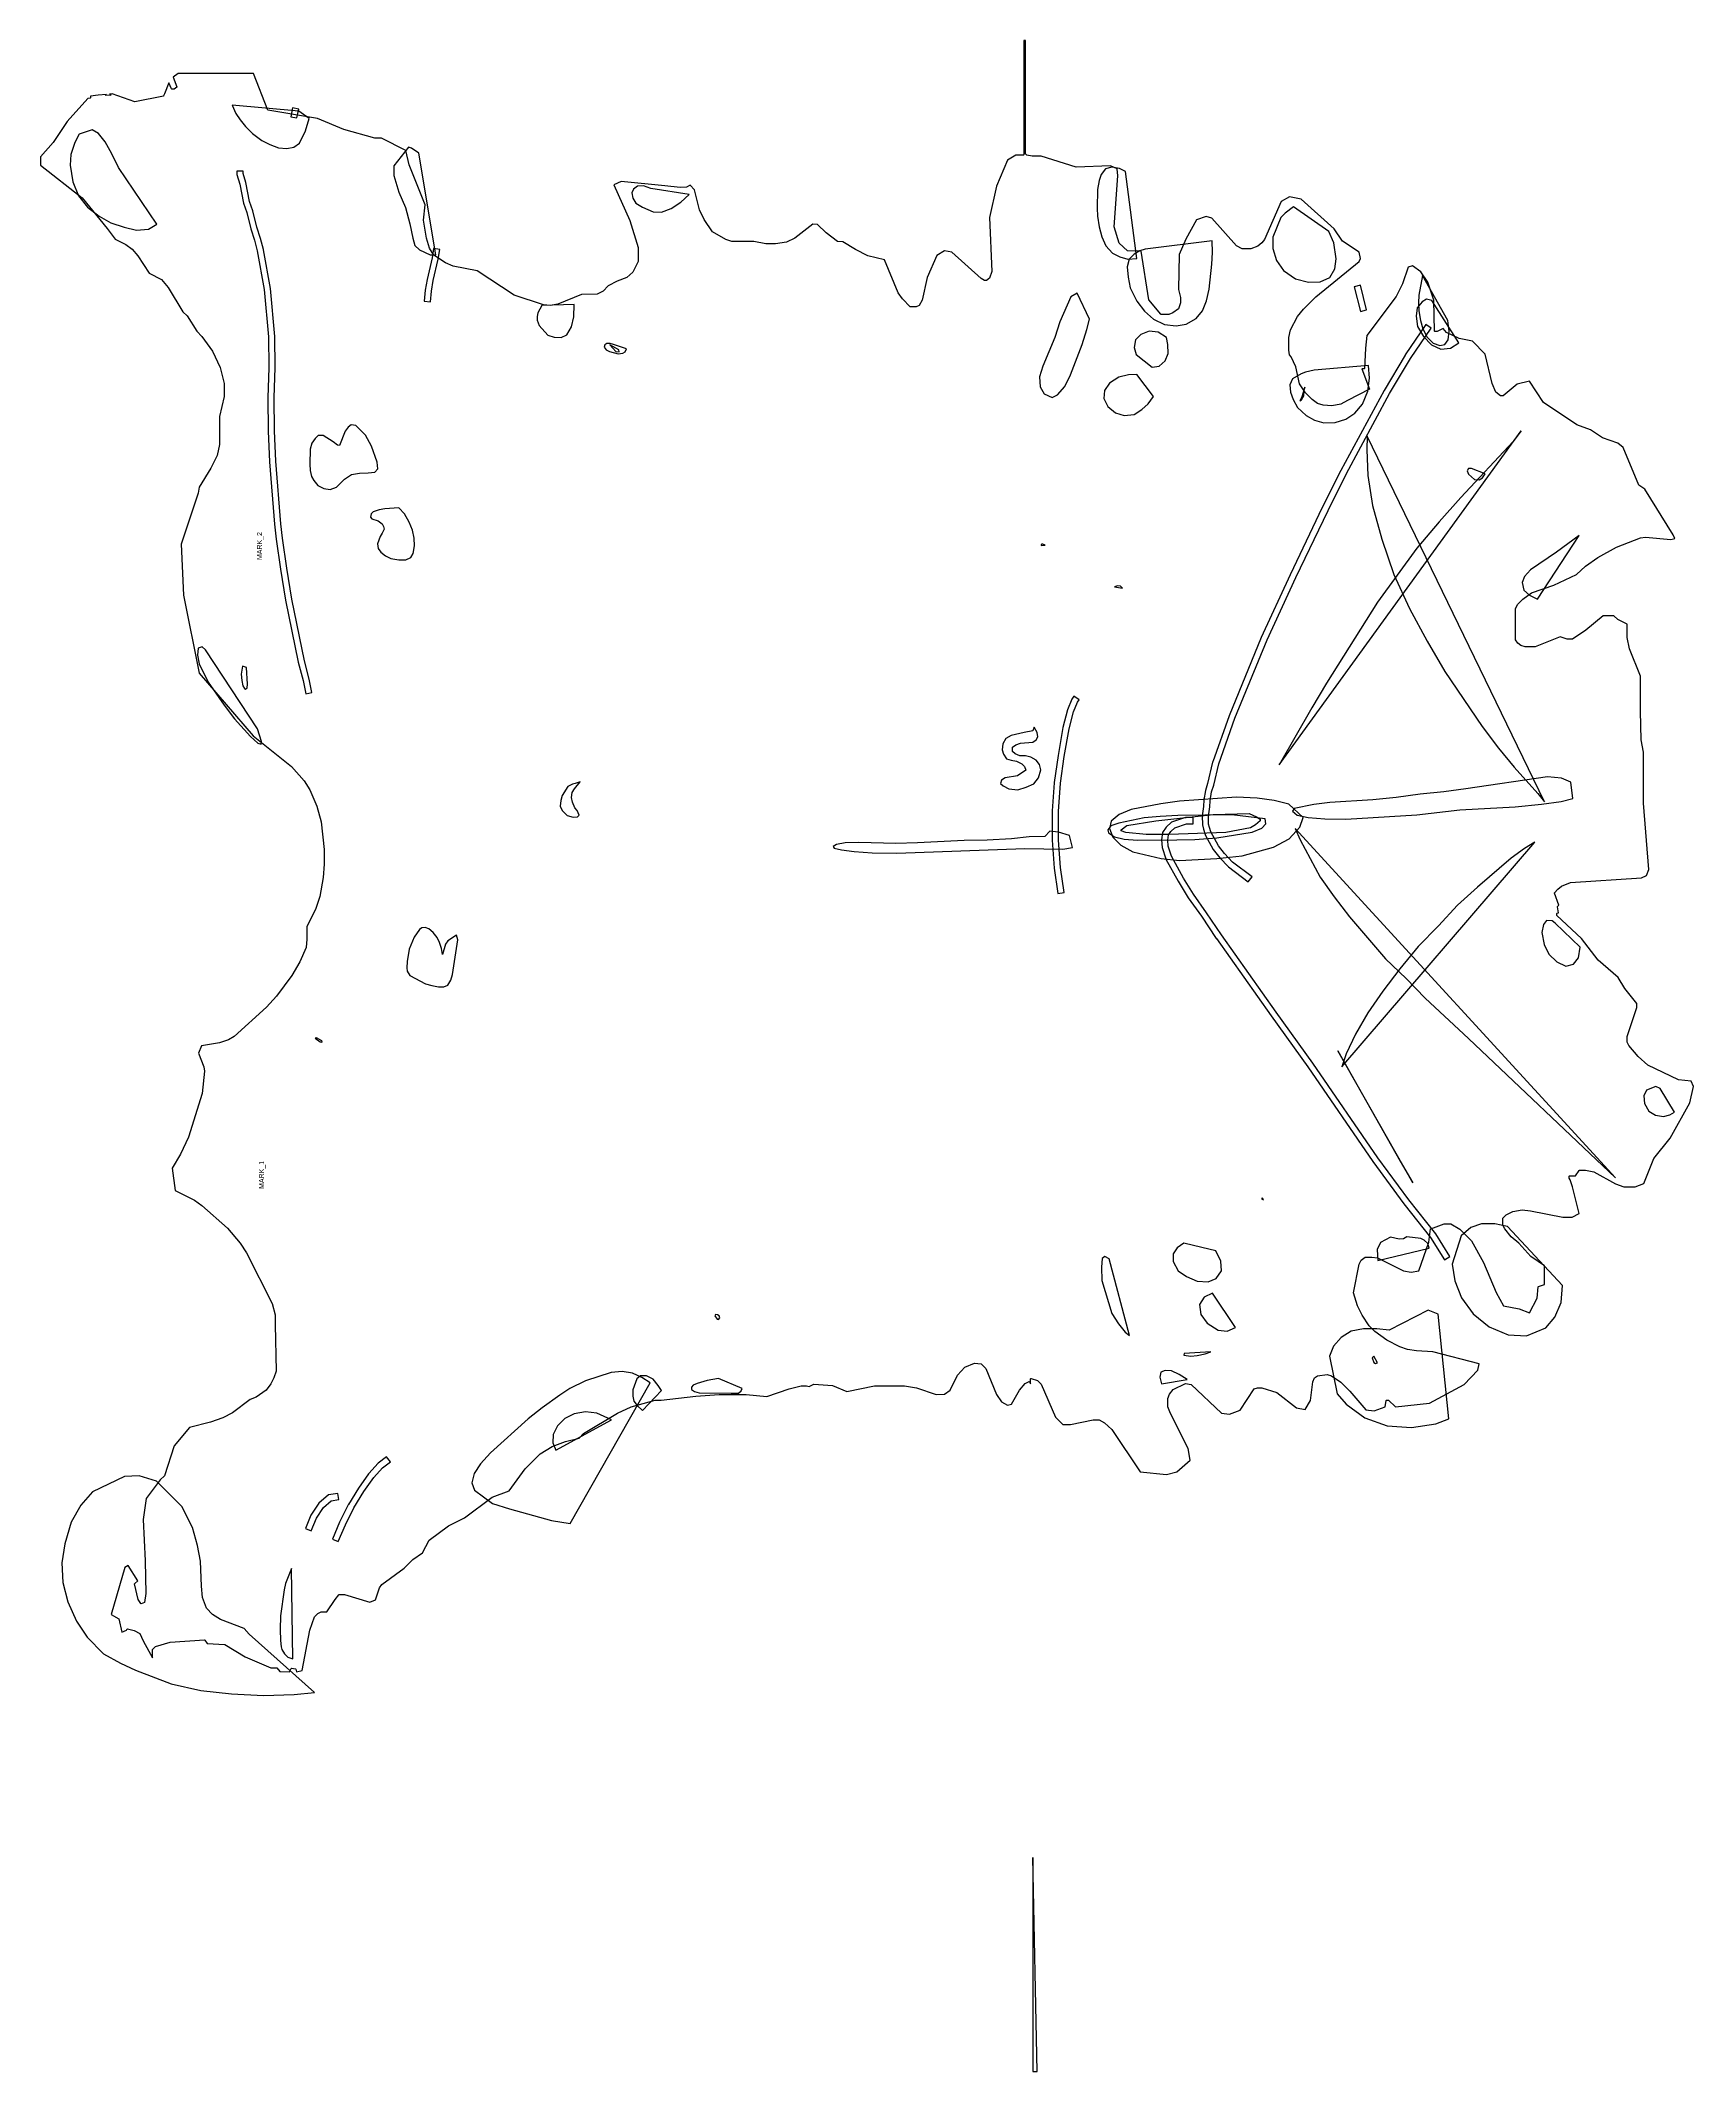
# Model space of a CAD drawing. Extents: x -3699 to -1082, y 1 to 3217.
import ezdxf
from ezdxf.enums import TextEntityAlignment as Align

# ---------------------------------------------------------------- set-up
doc = ezdxf.new("R2010")
doc.units = 0

msp = doc.modelspace()

# ---------------------------------------------------------------- linework, layer by layer
at = {"layer": '1', "color": 7}
for points in [[(-3699, 3033.2), (-3699, 3020), (-3633, 2968.3), (-3593.6, 2919.8), (-3580.8, 2902.7), (-3564.3, 2894.5), (-3554.2, 2886.9), (-3545.2, 2876.4), (-3526.9, 2849), (-3507.4, 2839.2), (-3496.9, 2826.6), (-3473.6, 2787.8), (-3467.2, 2781.4), (-3451.8, 2757.2), (-3443.5, 2748.9), (-3427, 2725.4), (-3414.8, 2699.5), (-3408.6, 2674.5), (-3408.6, 2653.8), (-3415.8, 2622.3), (-3415.8, 2577.5), (-3419.4, 2560.5), (-3429.5, 2540.3), (-3447.8, 2509.9), (-3449.4, 2500.6), (-3476.6, 2419.9), (-3472.6, 2339.3), (-3447.9, 2215.7), (-3362.4, 2116.3), (-3301.6, 2067.7), (-3281.7, 2045), (-3272.8, 2030.7), (-3261.5, 2005.1), (-3254.6, 1980), (-3250.2, 1936), (-3250.2, 1912.8), (-3251.7, 1892.1), (-3257, 1861.8), (-3263.9, 1841.2), (-3277.4, 1814.2), (-3277.4, 1794.4), (-3278.5, 1781.3), (-3288.7, 1758.6), (-3301, 1736.8), (-3325.5, 1704), (-3341.2, 1686.8), (-3392.6, 1640.1), (-3401.6, 1634.7), (-3415.8, 1630), (-3444.1, 1625.2), (-3449.1, 1613.5), (-3440.6, 1592.3), (-3439.5, 1585.3), (-3443.4, 1550), (-3464.7, 1480.7), (-3477.5, 1453.9), (-3490.7, 1431.4), (-3485.8, 1396), (-3455.5, 1380.9), (-3443.8, 1372.5), (-3403.3, 1336.7), (-3383.1, 1312.8), (-3372.8, 1297.4), (-3332.3, 1217.4), (-3327.8, 1199.3), (-3327.8, 1184), (-3326, 1110.1), (-3329.5, 1099.6), (-3334.3, 1089.9), (-3342, 1079.7), (-3357.9, 1068.7), (-3367.2, 1065.4), (-3395, 1043.8), (-3410.4, 1036.1), (-3430.1, 1029), (-3463.5, 1020.7), (-3487.4, 991.6), (-3503.1, 944.3), (-3509.6, 937.7), (-3531.8, 908.4), (-3536.6, 875.2), (-3533.4, 809.6), (-3532.2, 757.8), (-3534.3, 743.8), (-3534.7, 743.4), (-3539.7, 741.7), (-3540.4, 741.9), (-3544.8, 748.6), (-3550.1, 773.4), (-3549.9, 773.9), (-3545.3, 777.8), (-3560.2, 802.3), (-3565.6, 799.3), (-3587.1, 724.8), (-3575.2, 717.8), (-3570.5, 696.6), (-3563.1, 700), (-3562.2, 701.7), (-3561.6, 702), (-3550.9, 699.3), (-3541.7, 694.7), (-3536.7, 682.8), (-3521.8, 656.2), (-3521.8, 669.2), (-3517.2, 673.8), (-3493.8, 680.8), (-3439.7, 684.4), (-3439.2, 684.2), (-3435.4, 678.6), (-3407.3, 676.9), (-3375.1, 657.7), (-3334.2, 640.2), (-3325.4, 640.2), (-3325, 640), (-3320.3, 634.6), (-3305, 633.8), (-3302.3, 639.3), (-3301.7, 639.6), (-3295.6, 638.5), (-3295.1, 638.2), (-3293.7, 634), (-3285.1, 636), (-3272.9, 699.8), (-3265.4, 720.8), (-3259.8, 726.4), (-3254.6, 729), (-3245.9, 729), (-3232.8, 748.6), (-3226.6, 756), (-3226.2, 756.2), (-3217.6, 756.2), (-3177.5, 743.9), (-3168.8, 747.9), (-3162.5, 766.9), (-3158.5, 772.2), (-3123.3, 798.1), (-3109.4, 812), (-3094.4, 822.3), (-3083.8, 842.5), (-3053.3, 864.9), (-3027.7, 877.7), (-2983.8, 910.6), (-2956.8, 920.4), (-2931.5, 955.5), (-2907.8, 979.2), (-2888.9, 990.5), (-2867.8, 998.8), (-2846.4, 1003.9), (-2839.1, 1011.2), (-2785.4, 1043.5), (-2764.1, 1053.4), (-2725.7, 1064.2), (-2716.1, 1064.2), (-2661.7, 1070.6), (-2624.4, 1073), (-2581.6, 1073), (-2548.9, 1070.1), (-2513.9, 1081.8), (-2494.5, 1086.6), (-2486.3, 1086.6), (-2482.1, 1085.7), (-2474.8, 1089.3), (-2445, 1087.3), (-2422.3, 1077.8), (-2378.5, 1086.6), (-2331.1, 1086.6), (-2311.8, 1083.4), (-2281.1, 1073.1), (-2267.5, 1073.8), (-2258.7, 1080), (-2246.9, 1103.7), (-2235.6, 1116.3), (-2220.2, 1122.9), (-2209.8, 1121.6), (-2202.2, 1114), (-2185.5, 1073.3), (-2177.7, 1061.6), (-2167.9, 1056.3), (-2161.5, 1057.7), (-2149.1, 1079.9), (-2140, 1090.3), (-2133.8, 1093.4), (-2133.1, 1093.1), (-2131.6, 1090.2), (-2131.6, 1097.7), (-2131.2, 1098.2), (-2130.6, 1098.4), (-2120.3, 1095.3), (-2114.4, 1089.4), (-2092, 1037.4), (-2080.4, 1025.8), (-2068.1, 1025.8), (-2032.1, 1033), (-2022.6, 1033), (-2014.6, 1028), (-2002.9, 1017.8), (-1958, 950.4), (-1916.1, 946.6), (-1899.7, 950.5), (-1878.7, 969.2), (-1882.1, 987.5), (-1909.7, 1042.8), (-1913.8, 1053.7), (-1913.8, 1066.6), (-1911.4, 1073.7), (-1905.4, 1081.2), (-1885.9, 1090.5), (-1877, 1088.7), (-1829.2, 1043.4), (-1816.4, 1041.9), (-1799.3, 1048.4), (-1777.1, 1081.8), (-1772.2, 1083.4), (-1765.2, 1083.4), (-1741.5, 1076.3), (-1710.5, 1052.2), (-1696.5, 1049.1), (-1687.9, 1063.5), (-1684.2, 1093), (-1682, 1099.7), (-1677.1, 1102.6), (-1661.6, 1104.8), (-1654.8, 1102.5), (-1640.2, 1092.8), (-1625.7, 1078.3), (-1600.3, 1048.6), (-1587.3, 1047.4), (-1569.7, 1053.7), (-1568.1, 1063.7), (-1567.6, 1064.2), (-1564.4, 1064.2), (-1553.5, 1053.3), (-1499.5, 1059.4), (-1444.8, 1088.7), (-1423.3, 1111.7), (-1421.2, 1121.4), (-1494.6, 1140.6), (-1520.1, 1142.2), (-1534.6, 1144.6), (-1546.8, 1148.7), (-1567.3, 1158.9), (-1586.3, 1172.8), (-1595.2, 1181.8), (-1606.5, 1198.7), (-1613.9, 1213.6), (-1620.1, 1234.2), (-1611.1, 1279.3), (-1607.8, 1285.8), (-1601.4, 1290.6), (-1591.1, 1290.6), (-1581.9, 1289.3), (-1540.8, 1268.7), (-1528.8, 1266.6), (-1516.8, 1268.9), (-1501, 1314.6), (-1498, 1335.2), (-1497.7, 1335.7), (-1476.4, 1343.4), (-1466.1, 1343.4), (-1451.8, 1334.8), (-1433.2, 1316.3), (-1414.3, 1281.9), (-1394.3, 1234.8), (-1382.6, 1213.7), (-1357.5, 1208.9), (-1341.1, 1202.3), (-1329, 1225.9), (-1327.4, 1243.6), (-1327, 1244.1), (-1317.8, 1247.1), (-1317.8, 1277.1), (-1339.2, 1291.9), (-1358.3, 1312.9), (-1370.4, 1322.7), (-1380.3, 1335.2), (-1383.4, 1341.4), (-1383.4, 1352.4), (-1378.2, 1357.6), (-1367.5, 1363), (-1353.1, 1365.4), (-1339.9, 1364), (-1288.7, 1353.8), (-1273.8, 1353.8), (-1262.8, 1359.7), (-1273, 1401.8), (-1276.9, 1413.2), (-1278.6, 1415.7), (-1278.6, 1418.8), (-1278, 1419.4), (-1268.5, 1419.4), (-1262.8, 1428), (-1262.4, 1428.2), (-1252.7, 1428.2), (-1239.7, 1425.6), (-1205.2, 1406.5), (-1191.8, 1401.8), (-1173.8, 1401.8), (-1160.5, 1407.2), (-1144.3, 1446.7), (-1118.4, 1479), (-1087.3, 1534.8), (-1081.8, 1560.7), (-1085.5, 1569.5), (-1105.5, 1571.3), (-1154.1, 1594.6), (-1169.3, 1608.6), (-1184, 1625.8), (-1186.6, 1631), (-1186.6, 1640.2), (-1171.4, 1685.8), (-1171.4, 1692.4), (-1190.4, 1716.2), (-1200.8, 1733.6), (-1232.7, 1760.9), (-1259.1, 1795.3), (-1297.8, 1831.6), (-1297.8, 1834.7), (-1297.4, 1835.2), (-1295.5, 1835.9), (-1297.1, 1845.6), (-1297, 1846), (-1295.1, 1847.9), (-1301.6, 1867.2), (-1301.5, 1867.7), (-1296.7, 1873.7), (-1290.7, 1878.3), (-1276.4, 1884), (-1164.2, 1891.4), (-1156, 1895.1), (-1152.3, 1904.8), (-1161, 2009.6), (-1161, 2090.6), (-1164.7, 2109.9), (-1165.8, 2155.2), (-1165.8, 2210.6), (-1183.2, 2254.2), (-1186.6, 2272.2), (-1186.6, 2293.4), (-1201.4, 2300.8), (-1207.6, 2306.2), (-1224.9, 2306.2), (-1252.2, 2283.5), (-1273.3, 2269.4), (-1281.8, 2269.4), (-1292.9, 2273.1), (-1332.2, 2257.4), (-1348.1, 2257.4), (-1355, 2259.4), (-1359.9, 2263.3), (-1363.4, 2268.5), (-1363.4, 2317.8), (-1360, 2324.6), (-1351.9, 2332.8), (-1338.2, 2343), (-1302.7, 2354.8), (-1267.1, 2371.7), (-1252.6, 2384.8), (-1232.9, 2398.8), (-1203.4, 2415.3), (-1165.5, 2429.7), (-1157.8, 2430.8), (-1117.4, 2427.5), (-1111, 2428.7), (-1113.8, 2434.7), (-1158.8, 2506.8), (-1168.4, 2513.2), (-1193.1, 2573.2), (-1201.4, 2579.9), (-1226, 2588.2), (-1244.8, 2600.7), (-1266.2, 2609.1), (-1319, 2644.2), (-1341.5, 2678), (-1361.1, 2673.5), (-1382.8, 2655), (-1387.3, 2655), (-1394.4, 2660.4), (-1400.2, 2674.1), (-1411.8, 2720.7), (-1431.7, 2741.5), (-1452.6, 2745.8), (-1472.6, 2755.2), (-1477.9, 2761.2), (-1487.8, 2756.6), (-1491.3, 2756.6), (-1491.9, 2757.2), (-1493, 2806.2), (-1502.5, 2834.8), (-1513.5, 2851.3), (-1526.6, 2860.5), (-1533.5, 2858.6), (-1542.3, 2832.4), (-1552.3, 2812.3), (-1598.8, 2750.4), (-1600.8, 2730.1), (-1602.5, 2697.9), (-1603.1, 2697.4), (-1607, 2697.4), (-1594.9, 2665.6), (-1629.6, 2647.4), (-1640.2, 2641.5), (-1654.6, 2639), (-1668.2, 2639.8), (-1676.9, 2642.7), (-1685.4, 2648.8), (-1696, 2659.4), (-1705.5, 2673.6), (-1711.4, 2700.5), (-1718.5, 2716.3), (-1721.2, 2719.9), (-1722.6, 2727.1), (-1722.6, 2747.3), (-1719.6, 2759.4), (-1708.5, 2780.2), (-1699.1, 2791.9), (-1679.5, 2811.5), (-1611.2, 2867.4), (-1609, 2872.1), (-1611.3, 2882.6), (-1637.7, 2899.9), (-1650.5, 2919.1), (-1702.9, 2966.3), (-1721.6, 2970), (-1734.6, 2962.4), (-1761.1, 2902.5), (-1765.3, 2896.9), (-1771.5, 2891.9), (-1782.5, 2887.8), (-1796.2, 2887.8), (-1805.1, 2892.2), (-1844.6, 2936.2), (-1853.6, 2938.9), (-1868.9, 2933.6), (-1885.5, 2902.8), (-1895.9, 2878.5), (-1897.4, 2823.3), (-1894.2, 2810.5), (-1894.2, 2802.3), (-1896.9, 2792.7), (-1905.9, 2786.3), (-1912.6, 2783.8), (-1924.6, 2783.8), (-1925, 2784), (-1944.1, 2806.8), (-1956.1, 2883.8), (-1977.9, 2884.7), (-1991.2, 2896.5), (-1999.1, 2922.4), (-1993.2, 3003.1), (-1994.5, 3014.5), (-2005, 3019), (-2059.1, 3017.2), (-2114.4, 3034.2), (-2128.9, 3034.2), (-2137.3, 3035.9), (-2139.4, 3038), (-2139.4, 3217.4), (-2142.2, 3217.4), (-2142.2, 3036.4), (-2142.8, 3035.8), (-2154.9, 3035.8), (-2168.2, 3028.2), (-2185.2, 2987), (-2196.3, 2937.4), (-2192.9, 2851.6), (-2196.4, 2841.3), (-2201.2, 2837.4), (-2204.3, 2837.4), (-2209.7, 2840.6), (-2256.2, 2882.5), (-2267.8, 2884.5), (-2280, 2876.9), (-2295, 2842.1), (-2303.1, 2806.2), (-2308, 2798.1), (-2312.6, 2795.8), (-2322, 2795.8), (-2334.4, 2808.2), (-2340.9, 2817.9), (-2362.8, 2870.1), (-2389.1, 2876.7), (-2408.5, 2886.3), (-2428.9, 2898.6), (-2437.1, 2899.1), (-2455.1, 2912.8), (-2468.6, 2926.4), (-2476, 2926.9), (-2504.9, 2904.4), (-2517.8, 2898), (-2535.1, 2895.8), (-2550.5, 2895.8), (-2569.7, 2899), (-2604.2, 2899), (-2614, 2902.3), (-2635, 2914.3), (-2648.1, 2933.9), (-2655.7, 2949.3), (-2663.7, 2981), (-2670.3, 2988.5), (-2676.5, 2985.4), (-2686.1, 2984.5), (-2710.8, 2987.5), (-2779.8, 2994.2), (-2791.5, 2989.1), (-2766.2, 2932.5), (-2752.6, 2889.5), (-2752.6, 2867.8), (-2761.3, 2850.4), (-2770.7, 2842.3), (-2786.1, 2836.5), (-2800.2, 2828.8), (-2808.2, 2820.8), (-2817.9, 2815.9), (-2842.3, 2815.1), (-2880, 2800.1), (-2892, 2798.1), (-2902.6, 2799), (-2949, 2814.2), (-3007.6, 2852.8), (-3045.7, 2860.4), (-3057.8, 2865.6), (-3076.3, 2877.6), (-3083.2, 2888.7), (-3088.1, 2904.6), (-3092.5, 2933.1), (-3090.1, 2957.3), (-3115.4, 3020.5), (-3120.6, 3043.6), (-3159.4, 3063), (-3169.7, 3063), (-3218.8, 3076.5), (-3260.7, 3094.3), (-3339.2, 3107.2), (-3361.7, 3165.2), (-3481.1, 3165.4), (-3489.2, 3159.6), (-3483.2, 3144.2), (-3483.4, 3143.5), (-3487.7, 3140.6), (-3491.1, 3140.6), (-3491.6, 3140.9), (-3496, 3150.3), (-3503.1, 3133.2), (-3504.2, 3129.8), (-3504.6, 3129.4), (-3549.6, 3120.6), (-3585.9, 3133.1), (-3590.1, 3132.7), (-3587.5, 3131), (-3595.9, 3130.6), (-3595.8, 3131.2), (-3594.7, 3132.3), (-3607.9, 3131), (-3619.8, 3129.5), (-3619.8, 3126.8), (-3620.3, 3126.2), (-3624.4, 3125.8), (-3657, 3089.5), (-3679.2, 3056.2)], [(-2127.8, 340), (-2127.8, 1), (-2121, 1)]]:
    msp.add_lwpolyline(points, close=True, dxfattribs=at)
at = {"layer": '11', "color": 7}
msp.add_lwpolyline([(-1988.2, 1966.5), (-1988, 1967.2), (-1978.8, 1974.1), (-1932.9, 1981.8), (-1842.1, 1991.9), (-1785.4, 1993.2), (-1773.9, 1988.1), (-1768, 1984.2), (-1767.8, 1983.7), (-1767.8, 1981.9), (-1768, 1981.5), (-1775.3, 1975.4), (-1783.3, 1970.6), (-1822.2, 1963.3), (-1912, 1959.8), (-1948.1, 1959.8), (-1980.6, 1963.4), (-1987.8, 1965.8)], close=True, dxfattribs=at)
at = {"layer": '51', "color": 7}
for points in [[(-2117.2, 2684.9), (-2116.4, 2668.8), (-2109.7, 2657.8), (-2097.3, 2651.9), (-2088.5, 2656.5), (-2077.2, 2669.8), (-2068.3, 2687.8), (-2049.8, 2735.9), (-2042.1, 2759.7), (-2038.3, 2776.4), (-2057.5, 2817.3), (-2067.6, 2811.4), (-2085.1, 2772), (-2092.9, 2747.4), (-2112.1, 2701.9)], [(-1859.9, 1989.4), (-1859.4, 1975.2), (-1857.7, 1968.3), (-1855.1, 1960.1), (-1854.9, 1959.6), (-1842.1, 1936.5), (-1831.8, 1923.3), (-1818.1, 1908.8), (-1817.8, 1908.6), (-1786.6, 1885), (-1780.6, 1892.9), (-1811.4, 1916.3), (-1824.2, 1929.8), (-1833.7, 1942), (-1845.9, 1964), (-1848.1, 1971), (-1849.5, 1976.6), (-1849.9, 1988.8), (-1847.5, 2003.7), (-1847.1, 2013.6), (-1844.7, 2027.5), (-1841.4, 2038.2), (-1833.5, 2071.8), (-1807.8, 2144.5), (-1756.9, 2268.1), (-1711.4, 2367), (-1660.4, 2473.4), (-1631.3, 2532), (-1562.8, 2658.4), (-1529.6, 2714.1), (-1497, 2762), (-1505.3, 2767.6), (-1538, 2719.5), (-1538.1, 2719.4), (-1571.5, 2663.4), (-1571.5, 2663.4), (-1571.6, 2663.3), (-1640.2, 2536.6), (-1669.4, 2477.8), (-1669.4, 2477.7), (-1720.5, 2371.3), (-1766.1, 2272.1), (-1817.1, 2148.1), (-1843, 2074.9), (-1843.1, 2074.7), (-1851, 2040.8), (-1854.5, 2029.9), (-1857.1, 2014.7), (-1857.5, 2004.6)], [(-1705.1, 2646.8), (-1702.4, 2648.4), (-1698.9, 2654.7), (-1698.3, 2663.6), (-1697.2, 2668.5), (-1702.3, 2651.8)], [(-1737.8, 2070.6), (-1354.4, 2599.5), (-1367.4, 2582.5), (-1450.3, 2493.8), (-1484.4, 2455), (-1519.5, 2413.3), (-1581.9, 2328.1), (-1663, 2199.5), (-1686.1, 2160.8)], [(-1599.1, 2569.1), (-1597.6, 2528.8), (-1590, 2481.3), (-1575.3, 2427.9), (-1556.3, 2372), (-1531.2, 2317.9), (-1503.4, 2266), (-1475.3, 2218.2), (-1416.3, 2131.3), (-1390.3, 2096.7), (-1365.7, 2066.4), (-1328.3, 2024.9), (-1317.7, 2011.8), (-1598.4, 2591.1)], [(-2097.4, 1997.1), (-2097, 1950.9), (-2097, 1950.8), (-2094.1, 1906.8), (-2088, 1866.4), (-2078.1, 1867.9), (-2084.2, 1907.8), (-2087, 1951.1), (-2087.4, 1996.7), (-2084.2, 2041.1), (-2078, 2083.7), (-2070.5, 2127.2), (-2063.2, 2154.4), (-2057.3, 2169.7), (-2054.6, 2173.4), (-2062.7, 2179.3), (-2066.2, 2174.5), (-2072.7, 2157.5), (-2080.2, 2129.3), (-2087.8, 2085.4), (-2087.8, 2085.3), (-2087.8, 2085.2), (-2094.1, 2042.4), (-2094.2, 2042.2), (-2094.2, 2042), (-2097.4, 1997.3)], [(-1716.8, 1996.8), (-1709.3, 1990.6), (-1691.9, 1987.2), (-1665.4, 1985), (-1632, 1984.5), (-1519.7, 1991.4), (-1451.5, 1999.3), (-1364.1, 2003.9), (-1322.5, 2008.1), (-1291.1, 2012.2), (-1272.6, 2016.9), (-1275.7, 2042.8), (-1290.6, 2049), (-1312.7, 2051.3), (-1442.4, 2032.4), (-1477, 2027.5), (-1514.4, 2023.7), (-1552.6, 2018.5), (-1589.4, 2014.8), (-1657.4, 2010.9), (-1683, 2007.6), (-1714, 2001)], [(-2444.1, 1940.9), (-2442.4, 1938.4), (-2430.8, 1935.9), (-2410.9, 1933.2), (-2382.5, 1931.1), (-2343.1, 1930.7), (-2140.3, 1937.8), (-2080.2, 1936.9), (-2065.1, 1939.3), (-2069.6, 1958.4), (-2087.3, 1963.8), (-2100.7, 1965.2), (-2108.6, 1956.9), (-2133.4, 1956.3), (-2161.7, 1952.9), (-2200, 1951.1), (-2236.5, 1950.6), (-2310.4, 1946.6), (-2344.9, 1945.9), (-2403.1, 1947.2), (-2425.1, 1946.9), (-2438.8, 1944.4)], [(-1924.2, 1951.6), (-1923.2, 1939.2), (-1917.3, 1921.6), (-1917.1, 1921.2), (-1897.8, 1885.9), (-1881.8, 1859.9), (-1881.7, 1859.8), (-1881.6, 1859.6), (-1860.8, 1830.5), (-1837.3, 1795.4), (-1837.2, 1795.4), (-1750.5, 1672.6), (-1692.4, 1592), (-1589.5, 1442.3), (-1589.5, 1442.3), (-1589.4, 1442.2), (-1540.2, 1375.2), (-1540.2, 1375.2), (-1540.1, 1375.1), (-1498, 1321.8), (-1475.9, 1286.4), (-1467.4, 1291.7), (-1489.9, 1327.5), (-1532.2, 1381.2), (-1581.3, 1448.1), (-1684.2, 1597.8), (-1742.3, 1678.4), (-1829, 1801.1), (-1852.6, 1836.2), (-1873.4, 1865.3), (-1889.1, 1891), (-1908.1, 1925.7), (-1913.3, 1941.3), (-1914.2, 1951.3), (-1912.9, 1959.6), (-1909.3, 1965), (-1902.9, 1970.5), (-1884.5, 1977), (-1874.1, 1976.7), (-1873.8, 1986.7), (-1886.1, 1987.1), (-1908, 1979.3), (-1916.9, 1971.7), (-1922.4, 1963.2)], [(-1712.5, 1969.3), (-1704.5, 1951.4), (-1672.6, 1892.3), (-1650.6, 1861.4), (-1626.2, 1829.5), (-1569.5, 1763.2), (-1536.9, 1731.8), (-1506.6, 1700.7), (-1438, 1636.8), (-1204.9, 1416.4)], [(-1638.7, 1591.8), (-1333, 1948.1), (-1349.5, 1937.8), (-1370.6, 1922.5), (-1423.7, 1876.7), (-1455.5, 1848), (-1485.4, 1815.5), (-1517.4, 1782.4), (-1546.7, 1747.3), (-1573.5, 1711.8), (-1597.4, 1677.6), (-1616.8, 1643.8), (-1631.5, 1612.8)], [(-3264.3, 1637.7), (-3256.6, 1631.5), (-3253.5, 1631.2), (-3253.1, 1631.9), (-3253.9, 1633.2), (-3261.9, 1637.8)], [(-1644.9, 1617.2), (-1546.3, 1442.7), (-1526, 1408.5)], [(-2019.3, 1274.9), (-2018.4, 1253.8), (-2002.6, 1201.5), (-1992.4, 1184.8), (-1981.6, 1171.6), (-1975, 1166.5), (-2007, 1287.8), (-2013.8, 1291.9), (-2018, 1288.4)], [(-2631.4, 1197.7), (-2627.5, 1192.5), (-2625.4, 1192.1), (-2623.2, 1194.7), (-2624, 1196.1), (-2624.5, 1197.9), (-2627.4, 1199.3), (-2630.2, 1199.7)], [(-3016.3, 933.3), (-3012.2, 921.7), (-2983.6, 900.4), (-2956.3, 891.8), (-2889.8, 873.7), (-2860.6, 868.7), (-2733.8, 1091.4), (-2747, 1100.1), (-2761.5, 1107), (-2778, 1109.3), (-2795.6, 1108), (-2836.1, 1094.6), (-2861, 1082.4), (-2877, 1072), (-2904.9, 1051.7), (-2926.9, 1034.5), (-2986.5, 980.7), (-3002.4, 963.3), (-3012.7, 948.2)], [(-3237, 843.9), (-3227.8, 840), (-3216.4, 866.8), (-3203.1, 893.8), (-3187.2, 919.4), (-3171.6, 941.6), (-3157.5, 956.8), (-3145, 966.5), (-3151.1, 974.4), (-3164.3, 964.2), (-3179.4, 947.9), (-3179.6, 947.6), (-3195.5, 924.9), (-3211.7, 898.8), (-3211.9, 898.6), (-3212, 898.4), (-3225.5, 871)], [(-3279.7, 860.7), (-3270.4, 856.9), (-3262.1, 877.3), (-3251, 894.3), (-3238.9, 904.5), (-3226.8, 906.6), (-3228.5, 916.4), (-3243.2, 913.9), (-3258.6, 901.1), (-3271, 881.9)]]:
    msp.add_lwpolyline(points, close=True, dxfattribs=at)
at = {"layer": '52', "color": 7}
for points in [[(-3652.3, 3020), (-3648, 2993.9), (-3639.2, 2971.6), (-3624.9, 2953.4), (-3606.5, 2939.4), (-3587.6, 2928.6), (-3566.8, 2921.8), (-3547.2, 2917.4), (-3528.2, 2918.6), (-3515, 2926.6), (-3575.9, 3016.5), (-3586.1, 3038.2), (-3597, 3056.9), (-3607.5, 3070.1), (-3617.4, 3075.9), (-3637.9, 3069), (-3644.8, 3055.9), (-3651.1, 3037.2)], [(-3139.6, 3019), (-3139.6, 3003.7), (-3131.9, 2977.5), (-3121.3, 2952.9), (-3114.4, 2927.4), (-3109.7, 2904.7), (-3106.2, 2893.1), (-3099.2, 2885.8), (-3082.3, 2878), (-3073.2, 2878), (-3100, 3039), (-3111.8, 3047.3), (-3116.6, 3048.7)], [(-3388.2, 3010.6), (-3388.2, 3005.3), (-3383.8, 2990.2), (-3377.6, 2959.8), (-3372.7, 2945.2), (-3366.2, 2919.2), (-3360.2, 2901.1), (-3356.1, 2884.3), (-3344.9, 2823.3), (-3338.2, 2748.2), (-3337.5, 2699.8), (-3339.4, 2651.7), (-3338.6, 2599.2), (-3338.6, 2599.1), (-3338.6, 2599), (-3336.4, 2550.5), (-3328.8, 2451.3), (-3326.1, 2427.9), (-3319.1, 2380.5), (-3311, 2331.2), (-3311, 2331.1), (-3291.1, 2232.9), (-3283.5, 2203.9), (-3279.3, 2182.7), (-3269.5, 2184.7), (-3273.8, 2206.2), (-3281.4, 2235.1), (-3301.1, 2333), (-3309.2, 2382.1), (-3316.2, 2429.2), (-3318.8, 2452.3), (-3326.4, 2551.2), (-3328.6, 2599.4), (-3329.4, 2651.6), (-3327.5, 2699.7), (-3328.2, 2748.7), (-3328.2, 2748.9), (-3335, 2824.6), (-3346.3, 2886.2), (-3346.3, 2886.4), (-3350.6, 2903.8), (-3356.6, 2922), (-3363.1, 2948), (-3368, 2962.4), (-3374.1, 2992.6), (-3378.2, 3006.8), (-3378.2, 3010.7)], [(-2026.1, 2952), (-2025.2, 2939.4), (-2022.9, 2922.4), (-2018.7, 2906.7), (-2012.1, 2892.4), (-2001.7, 2880.6), (-1990, 2874.7), (-1977.2, 2871.3), (-1963.2, 2872.4), (-1981.1, 3010.1), (-1990.7, 3014.7), (-2002.7, 3016.7), (-2013, 3014.3), (-2019.4, 3005.6), (-2022.9, 2995.6), (-2025.3, 2981.8)], [(-2762.9, 2976.5), (-2761.4, 2968), (-2756.5, 2960.2), (-2745.9, 2953.6), (-2728.9, 2946.3), (-2715.8, 2945.6), (-2700.5, 2951.7), (-2685.2, 2961.6), (-2671.8, 2973.7), (-2732.5, 2983.1), (-2744.1, 2987.6), (-2753.6, 2987.1), (-2760, 2982)], [(-1747.6, 2906), (-1747.6, 2888.2), (-1741.9, 2868.9), (-1730.9, 2853.3), (-1712, 2840.1), (-1691.5, 2834.7), (-1672.7, 2835.5), (-1657.6, 2842), (-1649.4, 2855.7), (-1647.5, 2871.9), (-1651.1, 2897.1), (-1659.2, 2915), (-1715.1, 2954.3), (-1728, 2944.2), (-1735.1, 2937.4)], [(-1978.3, 2859.2), (-1976.8, 2842.5), (-1973.5, 2826), (-1963.1, 2804.6), (-1950.8, 2788.7), (-1936.8, 2776.1), (-1919.5, 2768), (-1900.6, 2765.4), (-1885.2, 2768.3), (-1869.4, 2777.4), (-1859.3, 2789.5), (-1852.7, 2805.1), (-1848.7, 2823.7), (-1844.6, 2863.3), (-1843.4, 2881.8), (-1843.9, 2900.4), (-1949.9, 2887), (-1958.6, 2884.5), (-1967.6, 2879.2), (-1975.3, 2871.5)], [(-3091.6, 2804.5), (-3081.7, 2803.6), (-3080.2, 2820.7), (-3077.2, 2837.2), (-3069.4, 2871.3), (-3067.1, 2886.6), (-3077, 2888.1), (-3079.2, 2873.1), (-3087, 2839.2), (-3090.1, 2822.1)], [(-2806.7, 2731.7), (-2803.7, 2727.7), (-2798, 2724.8), (-2784.5, 2721.4), (-2777, 2722.4), (-2773.3, 2724.4), (-2771.3, 2729.3), (-2791.6, 2736.1), (-2796.9, 2737.9), (-2802.2, 2737.7), (-2805.5, 2735.4)], [(-2797.5, 2735.6), (-2788.4, 2725.2), (-2782.8, 2724.4), (-2783.5, 2727.4)], [(-1967.6, 2731.5), (-1964.4, 2720.1), (-1939.1, 2700.3), (-1927.6, 2701.7), (-1918.5, 2710.3), (-1913.6, 2721.8), (-1914, 2736), (-1916, 2747.3), (-1929.4, 2755.8), (-1943.5, 2757), (-1957, 2752.1), (-1965.1, 2743.4)], [(-2015.2, 2650.5), (-2008.8, 2637.7), (-1997, 2627.7), (-1983.3, 2623.7), (-1967.5, 2625.4), (-1955.1, 2633), (-1945.2, 2642.3), (-1936.9, 2653.8), (-1962.9, 2688.5), (-1976.3, 2688), (-1991.9, 2684.5), (-2006.6, 2674.8), (-2014.3, 2663.4)], [(-3272.8, 2546.5), (-3272.1, 2536.4), (-3270.2, 2527.2), (-3266.6, 2520.7), (-3260.2, 2512.6), (-3250.7, 2508), (-3240.7, 2506.3), (-3230.4, 2510.2), (-3217.8, 2522.7), (-3206.6, 2530.1), (-3194, 2532.2), (-3180.5, 2532.6), (-3170, 2534), (-3164.8, 2539.4), (-3166.2, 2549.8), (-3175, 2574.9), (-3184.6, 2592.7), (-3199.7, 2607.6), (-3207.3, 2608.7), (-3212.2, 2605.4), (-3216.7, 2598.7), (-3225.5, 2576.3), (-3229, 2576.4), (-3235.7, 2582.1), (-3251.7, 2592.2), (-3259.4, 2592), (-3264.4, 2587.1), (-3269.5, 2579.7), (-3272.1, 2570.1)], [(-1439.8, 2535.8), (-1438, 2530.6), (-1428.4, 2522.2), (-1421.2, 2521.7), (-1415.8, 2524.8), (-1411.3, 2531.2), (-1433.1, 2539.8), (-1438.2, 2539.9)], [(-3176.9, 2462.8), (-3174.5, 2460.1), (-3164.7, 2457), (-3158.2, 2451.9), (-3156, 2447.7), (-3155.2, 2443.4), (-3158, 2437.2), (-3161.5, 2432.1), (-3165.6, 2420.5), (-3164.3, 2412.9), (-3160.3, 2407.1), (-3152.8, 2401.2), (-3144.6, 2397.3), (-3132, 2395.1), (-3120.8, 2395), (-3112.6, 2398.6), (-3109.1, 2405.1), (-3106.7, 2417), (-3107.3, 2429.2), (-3110.3, 2442.2), (-3115.2, 2454.5), (-3122.6, 2467.7), (-3131.9, 2477.3), (-3153.7, 2475.6), (-3163, 2474.2), (-3172.5, 2471.1), (-3175.8, 2467.8)], [(-2114.8, 2419.3), (-2114.5, 2417.9), (-2108.2, 2418.4), (-2111.9, 2420.1), (-2112.1, 2419.9), (-2113.3, 2419.9), (-2113.4, 2419.9), (-2113.8, 2419.3)], [(-1998.6, 2352.4), (-1985.8, 2350.2), (-1989.2, 2353.3), (-1994, 2353.7)], [(-3450.8, 2244.3), (-3448.1, 2230.1), (-3433.6, 2201.2), (-3408.1, 2164.6), (-3392, 2143.2), (-3366.8, 2115), (-3355.1, 2104.6), (-3349.9, 2103.1), (-3349, 2107.3), (-3355.8, 2127.4), (-3437.7, 2252.5), (-3443.4, 2257.1), (-3449.4, 2255.2)], [(-2178.9, 2041), (-2174.7, 2037), (-2165.8, 2032.2), (-2151.6, 2030.8), (-2138.2, 2034.9), (-2126.4, 2040.3), (-2118.7, 2049.9), (-2115.2, 2062.7), (-2117.1, 2070.8), (-2122.3, 2078), (-2130.8, 2082.4), (-2139.2, 2084.6), (-2148.3, 2084.8), (-2156, 2087.8), (-2159.8, 2091.4), (-2159.8, 2098.2), (-2154.9, 2102.3), (-2147.6, 2104.6), (-2127.8, 2106.1), (-2122.3, 2109.7), (-2120, 2114.5), (-2121, 2121.8), (-2125.5, 2130.1), (-2127.8, 2124.2), (-2141.6, 2121.8), (-2161.9, 2116.7), (-2170.8, 2112.3), (-2175.3, 2103.5), (-2176.3, 2094.1), (-2174.2, 2087.1), (-2169.4, 2080.1), (-2162.1, 2077.6), (-2153.5, 2076.2), (-2145, 2072.1), (-2140.8, 2067.9), (-2138.9, 2061.8), (-2152.2, 2052.7), (-2171.7, 2050), (-2177.4, 2046.3)], [(-2876.5, 2005.1), (-2873.1, 1997.9), (-2865.4, 1990.1), (-2855.6, 1987.3), (-2848.8, 1987.8), (-2846.3, 1990.5), (-2849.4, 1998), (-2852.9, 2002.3), (-2856.7, 2011.3), (-2858.4, 2018.5), (-2857.1, 2026.3), (-2853.6, 2032.2), (-2844.8, 2043.4), (-2852.7, 2041), (-2857, 2039.7), (-2864.2, 2035.8), (-2873, 2021.9), (-2875.5, 2013.7)], [(-2006.2, 1969.6), (-2001.4, 1956), (-1988.4, 1943), (-1969.3, 1932.7), (-1924.5, 1922), (-1895.8, 1919), (-1836.4, 1921.8), (-1796.1, 1926.3), (-1746.5, 1939.7), (-1721.9, 1953), (-1705, 1971.4), (-1699.8, 1986.9), (-1722.7, 2007.9), (-1745.7, 2013.9), (-1772.6, 2017.4), (-1805.1, 2019.1), (-1895.5, 2012.7), (-1925, 2008.6), (-1972.3, 1999.4), (-1991.2, 1991.6), (-2003.8, 1981.3)], [(-3119, 1749), (-3118.4, 1743.5), (-3114.5, 1736.7), (-3089.7, 1723.5), (-3079.4, 1720.6), (-3068.8, 1718.6), (-3060.3, 1718.6), (-3054.2, 1721.4), (-3049.2, 1729.5), (-3046.7, 1738.2), (-3038.1, 1793), (-3040.6, 1800.8), (-3054.2, 1791.5), (-3057.9, 1786.4), (-3062.6, 1770), (-3064.2, 1779.7), (-3067.2, 1788.9), (-3071.2, 1797.1), (-3077.2, 1804.9), (-3084.1, 1810.8), (-3090.2, 1812.8), (-3095.1, 1812.4), (-3098.9, 1809.7), (-3107.6, 1797.2), (-3115.3, 1778.4), (-3118.6, 1759.1)], [(-1160.2, 1545.9), (-1159.3, 1534), (-1152.3, 1522), (-1142, 1515.6), (-1129.4, 1513.4), (-1119.3, 1515.8), (-1111.8, 1520.3), (-1134.6, 1557.8), (-1141.3, 1561.1), (-1156.2, 1555.2)], [(-1765.7, 1383.5), (-1762.8, 1381.4), (-1764.4, 1383.9)], [(-1582.8, 1302.5), (-1581.5, 1285.2), (-1500.4, 1304.7), (-1502.4, 1312.4), (-1508.2, 1317.3), (-1513.6, 1320.1), (-1535.8, 1322.7), (-1540.7, 1319.6), (-1547.6, 1319.2), (-1561.5, 1322.4), (-1577.3, 1313.9)], [(-1905.6, 1283.9), (-1897.8, 1269.1), (-1884.4, 1259.9), (-1867.7, 1252.5), (-1850.4, 1251.7), (-1837.4, 1256.9), (-1829.3, 1269.1), (-1830, 1284.4), (-1837.8, 1300.4), (-1860.2, 1306.1), (-1888.5, 1312.9), (-1899.3, 1305.6), (-1905.4, 1296)], [(-1864, 1215.8), (-1861.9, 1199.6), (-1851.6, 1185.8), (-1834.4, 1174.8), (-1820.3, 1173.5), (-1807, 1179), (-1843.5, 1233.8), (-1856.5, 1227.1)], [(-1658, 1133.6), (-1645.9, 1074.2), (-1631.6, 1057.8), (-1602.3, 1036.3), (-1566.8, 1023.3), (-1528.1, 1021), (-1489.9, 1026.7), (-1469.3, 1034.7), (-1486.1, 1200.4), (-1501.7, 1206.4), (-1563.3, 1174.8), (-1582.9, 1177), (-1604.2, 1176.9), (-1623.9, 1173.4), (-1639.7, 1163.6), (-1651.9, 1149.7)], [(-1888.8, 1135.5), (-1877.8, 1133.7), (-1867.4, 1134.6), (-1854.9, 1137.3), (-1845.9, 1140.6), (-1888.2, 1137.8)], [(-2761.3, 1070.2), (-2759.6, 1062.7), (-2754.5, 1055.5), (-2745.8, 1047.7), (-2715.9, 1079.6), (-2720.9, 1087.5), (-2729.2, 1097.4), (-2739.5, 1102.7), (-2749.2, 1102.7), (-2755, 1097.8), (-2761.3, 1080.2)], [(-2668.4, 1084.9), (-2668.2, 1081.2), (-2663.6, 1077.8), (-2656, 1075.6), (-2605.4, 1075), (-2594, 1075.4), (-2589.6, 1078.7), (-2588.2, 1082.8), (-2625.5, 1098.3), (-2643.3, 1095.1), (-2659.5, 1090.3), (-2665.9, 1087.7)], [(-2888.1, 996.6), (-2883, 984.8), (-2794.9, 1033.1), (-2818.1, 1043.3), (-2836.4, 1045.5), (-2854.1, 1042.7), (-2869, 1034.8), (-2880.4, 1023.5), (-2887.6, 1009.8)], [(-3665.4, 806.2), (-3663.6, 775.3), (-3655.8, 744.5), (-3642.3, 714.2), (-3625.3, 688.9), (-3599.3, 662.5), (-3572.6, 647.3), (-3548.5, 636.2), (-3492.2, 615), (-3445.5, 604.3), (-3396.5, 599.1), (-3346, 596.5), (-3297.4, 598), (-3265.1, 601.1), (-3368.6, 693.6), (-3376.9, 702.4), (-3414.3, 716.8), (-3426.8, 724.4), (-3436.2, 734.9), (-3442.6, 751.3), (-3444.3, 769.7), (-3446, 808.9), (-3450.4, 834.1), (-3458.3, 862.6), (-3475.2, 895.5), (-3515.6, 935.6), (-3542.7, 944.2), (-3566.2, 943.1), (-3616.7, 918.9), (-3635.3, 897.7), (-3650.6, 870.9), (-3660.5, 836.5)]]:
    msp.add_lwpolyline(points, close=True, dxfattribs=at)
at = {"layer": '53', "color": 7}
for points in [[(-3395.6, 3115), (-3389.7, 3101.7), (-3383, 3092.1), (-3374.4, 3081.2), (-3363.5, 3070.4), (-3348.6, 3059.3), (-3336.2, 3052.8), (-3322.4, 3047.7), (-3309.1, 3046.6), (-3298.2, 3048.8), (-3288.9, 3054.9), (-3279.4, 3074.6), (-3273.5, 3094), (-3290.1, 3105.6)], [(-3302.9, 3096.9), (-3293.1, 3094.9), (-3290.3, 3108.8), (-3300, 3110.8)], [(-1517.1, 2802.3), (-1516.4, 2789.2), (-1514, 2774.2), (-1510.2, 2760.8), (-1503.3, 2747.9), (-1493.8, 2738), (-1483.1, 2734.6), (-1475.3, 2736.1), (-1470.3, 2743.4), (-1468.6, 2757.4), (-1470.9, 2774.2), (-1511, 2845.5), (-1516.4, 2814.1)], [(-2912.7, 2774.9), (-2909.5, 2766.2), (-2895.9, 2750.7), (-2885.6, 2747.6), (-2874.9, 2747.3), (-2865.5, 2751.6), (-2858.2, 2764.1), (-2854.7, 2779.9), (-2853.9, 2799.7), (-2905.5, 2797.7), (-2911.5, 2786.2), (-2912.7, 2780.2)], [(-1618.9, 2827.4), (-1609.1, 2788.6), (-1599.4, 2791.1), (-1609.2, 2829.9)], [(-1520.8, 2781.1), (-1518.7, 2764.6), (-1509.2, 2749), (-1496.3, 2735.8), (-1482, 2728.5), (-1466.5, 2730.5), (-1453.1, 2739), (-1496.1, 2805.7), (-1504.7, 2807.7), (-1511.5, 2803.7), (-1519.4, 2794.3)], [(-1721.1, 2672), (-1720, 2660.6), (-1715.6, 2648.8), (-1708.9, 2636.5), (-1694.8, 2623.5), (-1681.6, 2616.1), (-1667, 2612.2), (-1649.3, 2612.6), (-1632.1, 2617.9), (-1618, 2627.5), (-1605.8, 2641.7), (-1597.3, 2662.2), (-1594.8, 2683), (-1596.1, 2702.7), (-1682.2, 2695.7), (-1696.1, 2692.2), (-1703, 2689.6), (-1716.4, 2681.9)], [(-3381.2, 2214.2), (-3380.4, 2204), (-3379, 2195.7), (-3376.4, 2191.3), (-3374.5, 2190.4), (-3372.2, 2192.3), (-3371.4, 2198.1), (-3373.2, 2224.7), (-3379.1, 2226.8)], [(-1463.6, 1279.7), (-1459.6, 1253.3), (-1449.2, 1226), (-1430.8, 1200.7), (-1405.1, 1180.1), (-1375.2, 1167.7), (-1346, 1165.9), (-1315.3, 1178.9), (-1301, 1195.3), (-1291.2, 1219), (-1289.2, 1245.7), (-1376, 1339.4), (-1396.1, 1343.6), (-1417.3, 1343.2), (-1434.1, 1337.7), (-1449.6, 1324.4)], [(-1590.6, 1130.9), (-1587.7, 1123.7), (-1585.1, 1122.3), (-1582.3, 1123.1), (-1588.1, 1133.6)], [(-1926.6, 1100.3), (-1923.9, 1089.8), (-1883.6, 1097), (-1896.2, 1105), (-1908.2, 1110.5), (-1918.4, 1111), (-1924.9, 1108.3)], [(-3319.6, 701), (-3319.3, 683.6), (-3318.2, 673.5), (-3316.8, 669.2), (-3312.6, 662.5), (-3307.5, 657.3), (-3299.7, 654.3), (-3301.9, 797.4), (-3311.1, 773.9), (-3313.2, 763.7), (-3318.9, 722.6)]]:
    msp.add_lwpolyline(points, close=True, dxfattribs=at)
at = {"layer": '54', "color": 7}
for points in [[(-1352.7, 2359.3), (-1350.3, 2347), (-1341.1, 2338.9), (-1328.8, 2332.9), (-1262.6, 2433.7), (-1298.4, 2407.3), (-1339.9, 2379.4), (-1349.3, 2368.9)], [(-2009.1, 1967.4), (-2007.8, 1962.5), (-1998.7, 1956.5), (-1983, 1952.5), (-1961.9, 1951.1), (-1899.6, 1951.4), (-1871.3, 1952.2), (-1836.4, 1954.5), (-1780.4, 1963.9), (-1765.4, 1970.2), (-1759.1, 1976.7), (-1759.7, 1984.6), (-1812.5, 1991.2), (-1898.1, 1990.2), (-1926, 1988.7), (-1951.5, 1986.3), (-1991.7, 1977.8), (-2004.5, 1973.9)], [(-1321.8, 1804.7), (-1318, 1785.6), (-1310.5, 1770.5), (-1297.9, 1758.2), (-1283.9, 1751.3), (-1271.5, 1754.8), (-1263.7, 1764.7), (-1261, 1781.6), (-1300.5, 1819.8), (-1305.5, 1823.5), (-1314.3, 1823.8), (-1319, 1817.6)]]:
    msp.add_lwpolyline(points, close=True, dxfattribs=at)

# ---------------------------------------------------------------- texts
at = {"layer": '72', "color": 3}
for s, p in [('MARK_2', (-3346, 2394.8)), ('MARK_1', (-3342.8, 1398.8))]:
    msp.add_text(s, height=8, rotation=90, dxfattribs=at).set_placement(p, align=Align.BOTTOM_LEFT)

doc.saveas('drawing.dxf')
